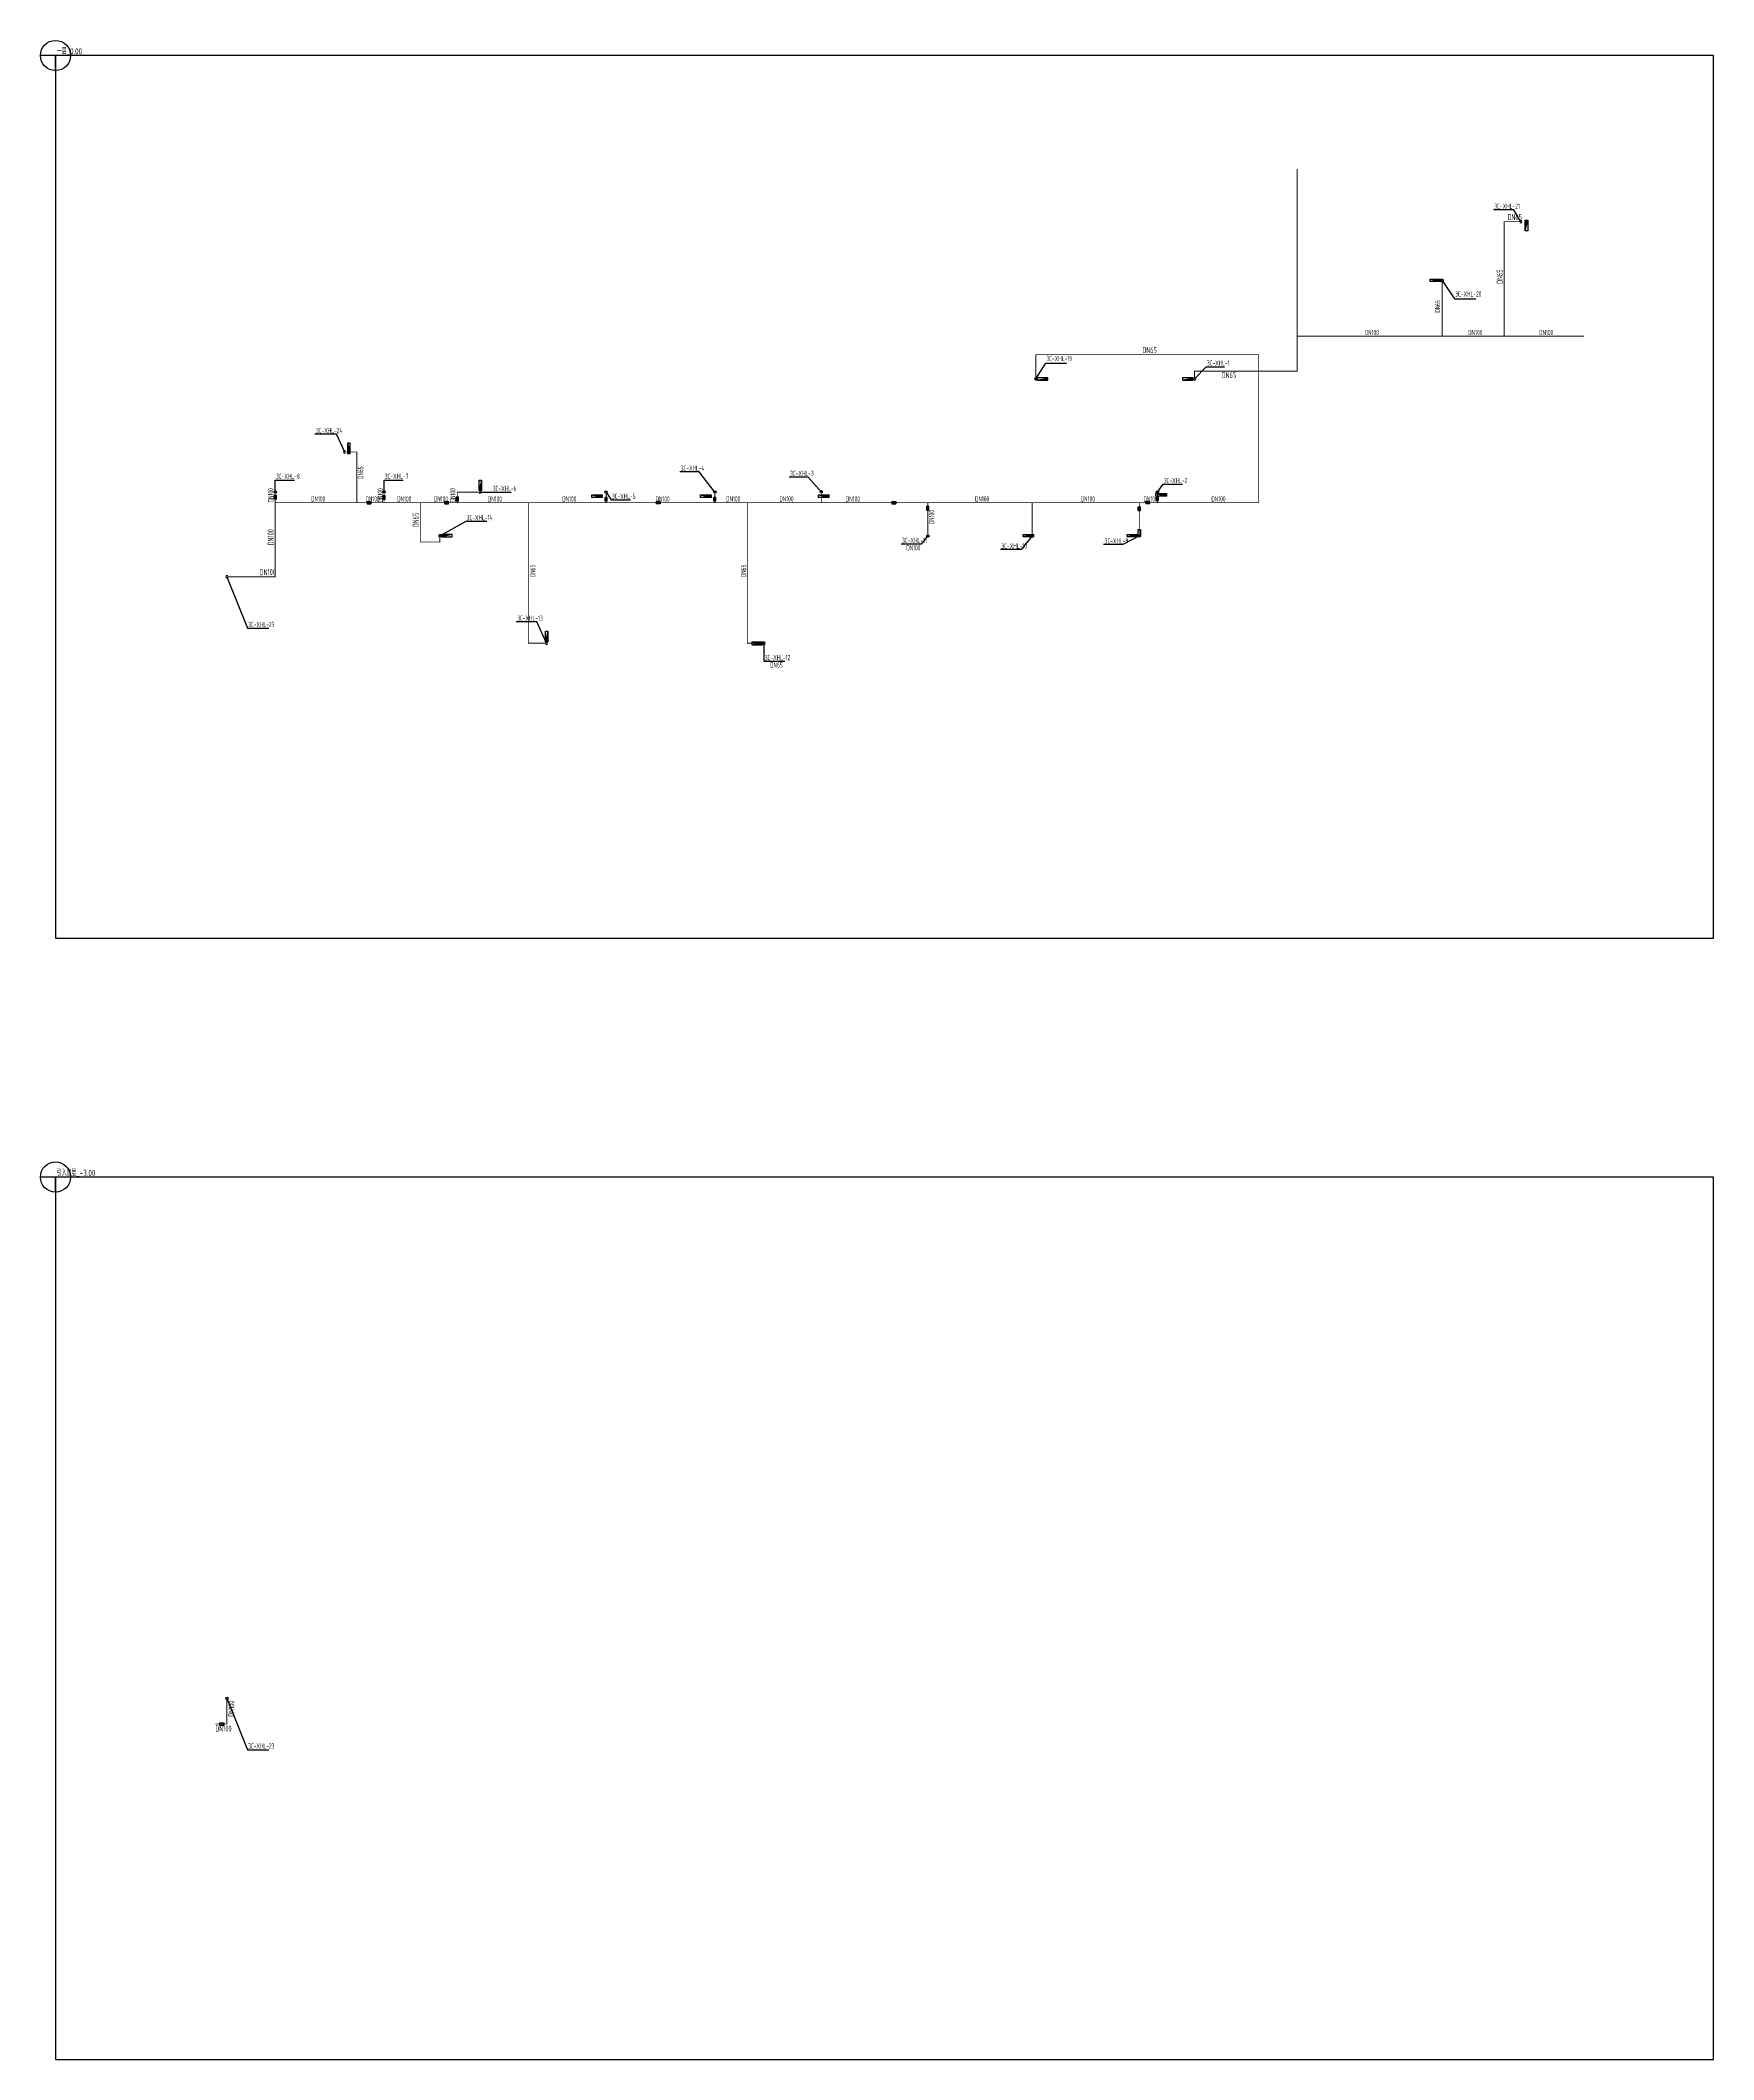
# Model space of a CAD drawing. Extents: x 18533 to 662708, y 11707 to 656991.
# Drawn here: x 551942 to 662708, y 83598 to 217252 of the extents above; entities that cross this region are included whole.
import ezdxf

# ---------------------------------------------------------------- set-up
doc = ezdxf.new("R2010")
doc.units = 0
doc.header["$LTSCALE"] = 1000
doc.layers.get('0').update_dxf_attribs({"linetype": 'CONTINUOUS'})
for name, color, linetype in [('DIM_消防', 3, 'CONTINUOUS'), ('EQUIP_消火栓', 7, 'CONTINUOUS'), ('PIPE-消防', 1, 'CONTINUOUS'), ('S-Xh_注释', 3, 'CONTINUOUS'), ('TEXT_消防', 7, 'CONTINUOUS'), ('VALVE_消防', 7, 'CONTINUOUS'), ('VPIPE-消防', 1, 'CONTINUOUS')]:
    doc.layers.add(name, color=color, linetype=linetype)
doc.styles.add('_TWT_PIPEDN', font='GBENOR', dxfattribs={"width": 0.7, "height": 3.5, "bigfont": 'GBCBIG'})
doc.styles.add('_TWT_SERIAL', font='GBENOR', dxfattribs={"width": 0.7, "height": 3.5, "bigfont": 'GBCBIG'})
doc.styles.get("Standard").update_dxf_attribs({"font": 'GBENOR', "bigfont": 'GBCBIG'})

# ---------------------------------------------------------------- blocks, each defined once
blk = doc.blocks.new('Floorbase')
for p, q in [((0, 0), (-1000, 0)), ((0, -1000), (0, 0))]:
    blk.add_line(p, q)
blk.add_circle((0, 0), 1000)
at = {"style": '_TWT_PIPEDN', "width": 0.8}
blk.add_attdef('Elevation', (92, 81), '', height=400, dxfattribs=at)
blk = doc.blocks.new('$TwtSys$00000434')
for p, q in [((-0.5, 0.5), (-0.5, -0.5)), ((-0.5, -0.5), (0.5, 0.5)), ((0.5, 0.5), (-0.5, 0.5)), ((0.5, -0.5), (0.5, 0.5)), ((-0.5, -0.5), (0.5, -0.5))]:
    blk.add_line(p, q)
blk.add_solid([(0.5, -0.5), (0.5, 0.5), (-0.5, -0.5)])
blk = doc.blocks.new('$VALVE$00000316')
for p, q in [((-125, 72), (125, -72)), ((-125, 72), (-125, -72)), ((-125, 72), (125, 72)), ((125, 72), (125, -72)), ((-125, -72), (125, -72))]:
    blk.add_line(p, q)
at = {"const_width": 21.1}
blk.add_lwpolyline([(-11, 0, 1), (11, 0, 1)], format="xyb", close=True, dxfattribs=at)
for p in [(-125, 0), (125, 0)]:
    blk.add_point(p)
at = {"color": 7, "flags": 9}
for tag in ['XSIZE', 'YSIZE']:
    blk.add_attdef(tag, (0, 0), '', height=0.5, dxfattribs=at)
blk = doc.blocks.new('$VALVE$00000539')
for p, q in [((-225, 75), (-225, -75)), ((-225, 75), (225, 75)), ((225, 75), (225, -75)), ((225, -75), (-225, -75))]:
    blk.add_line(p, q)

msp = doc.modelspace()

# ---------------------------------------------------------------- hatches: boundary and pattern name
at = {"layer": 'PIPE-消防'}
for points in [[(648842, 205252), (648812, 205252), (648812, 205282)], [(648842, 205252), (648842, 205282), (648812, 205282)], [(617842, 196452), (617842, 196482), (617812, 196482)], [(617842, 196452), (617812, 196452), (617812, 196482)], [(632592, 196452), (632592, 196482), (632622, 196482)], [(632592, 196452), (632622, 196452), (632622, 196482)], [(628342, 195352), (628312, 195352), (628312, 195382)], [(628342, 195352), (628342, 195382), (628312, 195382)], [(635142, 195352), (635142, 195322), (635172, 195322)], [(635142, 195352), (635172, 195352), (635172, 195322)], [(572892, 190002), (572892, 190027), (572917, 190027)], [(572892, 190002), (572917, 190002), (572917, 190027)], [(579542, 187352), (579512, 187352), (579512, 187382)], [(579542, 187352), (579542, 187382), (579512, 187382)], [(632592, 186652), (632622, 186652), (632622, 186622)], [(632592, 186652), (632592, 186622), (632622, 186622)], [(577092, 184052), (577092, 184022), (577062, 184022)], [(577092, 184052), (577062, 184052), (577062, 184022)], [(578392, 184052), (578392, 184022), (578422, 184022)], [(578392, 184052), (578422, 184052), (578422, 184022)], [(567492, 181752), (567522, 181752), (567522, 181722)], [(567492, 181752), (567492, 181722), (567522, 181722)], [(584242, 177352), (584242, 177322), (584212, 177322)], [(584242, 177352), (584212, 177352), (584212, 177322)], [(598742, 177352), (598712, 177352), (598712, 177322)], [(598742, 177352), (598742, 177322), (598712, 177322)], [(564292, 105814), (564292, 105784), (564322, 105784)], [(564292, 105814), (564322, 105814), (564322, 105784)]]:
    msp.add_hatch(color=256, dxfattribs=at).paths.add_polyline_path(points)

# ---------------------------------------------------------------- linework, layer by layer
at = {"layer": 'DIM_消防'}
for p, q in [((649492, 206031), (648128, 206031)), ((649942, 205252), (649492, 206031)), ((644742, 201353), (645558, 200153)), ((645558, 200153), (646963, 200153)), ((617842, 194852), (618492, 195881)), ((618492, 195881), (619871, 195881)), ((628342, 194852, -9000), (629109, 195646)), ((629109, 195646), (630336, 195646)), ((571543, 191180), (570119, 191180)), ((572092, 190002), (571543, 191180)), ((595553, 188691), (594268, 188691)), ((596592, 187352), (595553, 188691)), ((567492, 187352), (567492, 188152)), ((567492, 188152), (568758, 188152)), ((574692, 187352), (574692, 188152)), ((574692, 188152), (575958, 188152)), ((581042, 187352), (581842, 187352)), ((581842, 187352), (583118, 187352)), ((589392, 187352), (589723, 186830)), ((602776, 188345), (601502, 188345)), ((603642, 187352), (602776, 188345)), ((625892, 187352), (626262, 187875)), ((626262, 187875), (627540, 187875)), ((589723, 186830), (590997, 186830)), ((578392, 184452, 3000), (580120, 185420, 3000)), ((580120, 185420, 3000), (581505, 185420, 3000)), ((610692, 184452), (610253, 183912)), ((617592, 184452), (616860, 183546)), ((624692, 184452, 3000), (623605, 183883, 3000)), ((610253, 183912), (608928, 183912)), ((616860, 183546), (615495, 183546)), ((623605, 183883, 3000), (622325, 183883, 3000)), ((564292, 181752), (565646, 178345)), ((565646, 178345), (567058, 178345)), ((584811, 178763), (583438, 178763)), ((585442, 177352), (584811, 178763)), ((599842, 177352), (599842, 176152)), ((599842, 176152), (601219, 176152)), ((564292, 107514), (565646, 104108)), ((565646, 104108), (567058, 104108))]:
    msp.add_line(p, q, dxfattribs=at)
at = {"layer": 'PIPE-消防'}
for points, const_width in [([(635142, 208733), (635142, 197667)], 60), ([(648842, 205252), (648842, 197667)], 60), ([(648842, 205252), (649942, 205252)], 60), ([(644742, 201353), (644742, 197667)], 60), ([(632592, 196452), (617842, 196452)], 60), ([(617842, 196452), (617842, 194852)], 60), ([(632592, 196452), (632592, 195352)], 60), ([(635142, 197667), (644742, 197667)], 60), ([(635142, 197667), (635142, 195352)], 60), ([(644742, 197667), (648842, 197667)], 60), ([(648842, 197667), (654130, 197667)], 60), ([(628342, 194852), (628342, 195352)], 60), ([(632592, 195352), (628342, 195352)], 60), ([(632592, 186652), (632592, 195352)], 60), ([(635142, 195352), (632592, 195352)], 60), ([(572092, 190002), (572892, 190002)], 50), ([(572892, 190002), (572892, 186652)], 50), ([(567492, 187127), (567492, 187272)], 60), ([(574692, 187127), (574692, 187272)], 60), ([(579542, 187352), (579542, 187007)], 60), ([(579542, 187352), (581042, 187352)], 60), ([(589392, 187272), (589392, 186997)], 60), ([(596592, 187272), (596592, 186997)], 60), ([(603642, 187352), (603642, 186652)], 60), ([(625892, 187272), (625892, 187043)], 60), ([(567492, 186652), (567492, 186877)], 60), ([(567492, 181752), (567492, 186652)], 60), ([(572892, 186652), (567492, 186652)], 60), ([(573567, 186652), (572892, 186652)], 60), ([(574692, 186652), (573817, 186652)], 60), ([(574692, 186652), (574692, 186877)], 60), ([(577092, 186652), (574692, 186652)], 60), ([(577092, 186652), (578717, 186652)], 60), ([(577092, 184052), (577092, 186652)], 60), ([(578967, 186652), (579542, 186652)], 60), ([(579542, 186757), (579542, 186652)], 60), ([(579542, 186652), (584242, 186652)], 60), ([(584242, 186652), (584242, 177352)], 60), ([(584242, 186652), (589392, 186652)], 60), ([(589392, 186747), (589392, 186652)], 60), ([(589392, 186652), (592717, 186652)], 60), ([(592967, 186652), (596592, 186652)], 60), ([(596592, 186747), (596592, 186652)], 60), ([(596592, 186652), (598742, 186652)], 60), ([(598742, 186652), (598742, 177352)], 60), ([(598742, 186652), (603642, 186652)], 60), ([(603642, 186652), (608317, 186652)], 60), ([(608567, 186652), (610692, 186652)], 60), ([(610692, 186652), (617592, 186652)], 60), ([(610692, 186652), (610692, 186415)], 60), ([(610692, 186165), (610692, 184532)], 60), ([(617592, 186652), (617592, 184452)], 60), ([(617592, 186652), (624692, 186652)], 60), ([(624692, 186652), (624692, 186383)], 60), ([(624692, 186652), (625117, 186652)], 60), ([(624692, 186133), (624692, 184532)], 60), ([(625367, 186652), (625892, 186652)], 60), ([(625892, 186793), (625892, 186652)], 60), ([(625892, 186652), (632592, 186652)], 60), ([(578392, 184052), (578392, 184452)], 60), ([(578392, 184052), (577092, 184052)], 60), ([(564292, 181752), (567492, 181752)], 60), ([(584242, 177352), (585442, 177352)], 60), ([(598742, 177352), (599842, 177352)], 60), ([(564292, 107434), (564292, 105814)], 60), ([(563797, 105814), (563516, 105814)], 60), ([(564292, 105814), (564097, 105814)], 60)]:
    msp.add_lwpolyline(points, dxfattribs=dict(at, const_width=const_width))
at = {"layer": 'S-Xh_注释'}
for points in [[(552942, 157836), (662708, 157836), (662708, 216252), (552942, 216252)], [(552942, 83598), (662708, 83598), (662708, 142014), (552942, 142014)]]:
    msp.add_lwpolyline(points, close=True, dxfattribs=at)
at = {"layer": 'VPIPE-消防'}
for centre in [(567492, 187352), (574692, 187352), (589392, 187352), (596592, 187352), (625892, 187352), (610692, 184452), (624692, 184452), (624692, 184452), (564292, 107514)]:
    msp.add_circle(centre, 80, dxfattribs=at)
for centre, start, end in [((649942, 205252), 225, 135), ((644742, 201353), 315, 225), ((617842, 194852), 135, 45), ((628342, 194852), 135, 45), ((572092, 190002), 45, 315), ((581042, 187352), 225, 135), ((603642, 187352), 315, 225), ((578392, 184452), 315, 225), ((617592, 184452), 135, 45), ((564292, 181752), 45, 315), ((585442, 177352), 225, 135), ((599842, 177352), 225, 135)]:
    msp.add_arc(centre, 80, start, end, dxfattribs=at)

# ---------------------------------------------------------------- block references
at = {"layer": 'EQUIP_消火栓', "zscale": 700}
for p, xscale, yscale, rotation in [((650322, 205002), 700, -160, 90.00000000000027), ((618292, 194832), 700, 160, 3.30402895828876e-12), ((572362, 190252), 700, 160, 270), ((581062, 187802), 700, -160, 270), ((626142, 187172), 700, -160, 359.9999999999997), ((578842, 184472), 700, 160, 179.9999999999997), ((617342, 184472), 700, -160, 359.9999999999997), ((624242, 184472), 700, -160, 359.9999999999997), ((585462, 177802), 700, -160, 270.0000000000003), ((599392, 177332), -700, -160, 180.0000000000003)]:
    msp.add_blockref('$TwtSys$00000434', p, dxfattribs=dict(at, xscale=xscale, yscale=yscale, rotation=rotation))
at = {"layer": 'EQUIP_消火栓', "xscale": 700, "zscale": 700}
for p, yscale in [((644292, 201372), -160), ((627892, 194832), 160), ((588792, 187082), -160), ((595992, 187082), -160), ((603792, 187082), -160)]:
    msp.add_blockref('$TwtSys$00000434', p, dxfattribs=dict(at, yscale=yscale))
at = {"layer": 'S-Xh_注释', "color": 0}
for p, values in [((552942, 216252), {'Elevation': '一层_0.00'}), ((552942, 142014), {'Elevation': '引入管层_-3.00'})]:
    msp.add_blockref('Floorbase', p, dxfattribs=at).add_auto_attribs(values)
at = {"layer": 'VALVE_消防', "yscale": -1, "rotation": 89.99999999999761}
msp.add_blockref('$VALVE$00000316', (567492, 187002), dxfattribs=at)
at = {"layer": 'VALVE_消防', "rotation": 90}
msp.add_blockref('$VALVE$00000316', (574692, 187002), dxfattribs=at)
at = {"layer": 'VALVE_消防', "xscale": -1, "yscale": -1}
for name, p, rotation in [('$VALVE$00000316', (573692, 186652), 180), ('$VALVE$00000316', (610692, 186290), 270), ('$VALVE$00000316', (624692, 186258), 269.9999999999696), ('$VALVE$00000316', (625892, 186918), 270), ('$VALVE$00000539', (624692, 184652), 269.9999999999696)]:
    msp.add_blockref(name, p, dxfattribs=dict(at, rotation=rotation))
at = {"layer": 'VALVE_消防', "yscale": -1}
msp.add_blockref('$VALVE$00000316', (578842, 186652), dxfattribs=at)
at = {"layer": 'VALVE_消防', "xscale": -1, "rotation": 270}
for p in [(579542, 186882), (589392, 186872), (596592, 186872)]:
    msp.add_blockref('$VALVE$00000316', p, dxfattribs=at)
at = {"layer": 'VALVE_消防', "xscale": -1}
for p in [(592842, 186652), (625242, 186652)]:
    msp.add_blockref('$VALVE$00000316', p, dxfattribs=at)
at = {"layer": 'VALVE_消防'}
msp.add_blockref('$VALVE$00000316', (608442, 186652), dxfattribs=at)
at = {"layer": 'VALVE_消防', "xscale": -1.2, "yscale": -1.2, "zscale": 1.2, "rotation": 180}
msp.add_blockref('$VALVE$00000316', (563947, 105814), dxfattribs=at)

# ---------------------------------------------------------------- texts
at = {"layer": 'DIM_消防', "color": 7, "style": '_TWT_SERIAL', "width": 0.7}
for s, p in [('3C-XHL-21', (648198, 206101)), ('3C-XHL-20', (645606, 200293)), ('3C-XHL-19', (618541, 196021)), ('3C-XHL-1', (629163, 195716)), ('3C-XHL-24', (570189, 191250)), ('3C-XHL-8', (567545, 188222)), ('3C-XHL-7', (574745, 188222)), ('3C-XHL-4', (594338, 188761)), ('3C-XHL-3', (601572, 188415)), ('3C-XHL-6', (581895, 187422)), ('3C-XHL-5', (589776, 186900)), ('3C-XHL-2', (626314, 187945)), ('3C-XHL-14', (580169, 185490, 3000)), ('3C-XHL-11', (608988, 183982)), ('DN100', (609263, 183492)), ('3C-XHL-10', (615565, 183616)), ('3C-XHL-9', (622395, 183953, 3000)), ('3C-XHL-13', (583508, 178833)), ('3C-XHL-23', (565694, 178415)), ('3C-XHL-12', (599902, 176222)), ('DN65', (600251, 175732)), ('3C-XHL-23', (565694, 104178))]:
    msp.add_text(s, height=350, dxfattribs=at).set_placement(p)
at = {"layer": 'TEXT_消防', "style": '_TWT_PIPEDN', "width": 0.7}
for s, height, p in [('DN65', 400, (649072, 205352)), ('DN100', 350, (639615, 197742)), ('DN100', 350, (646465, 197742)), ('DN100', 350, (651159, 197742)), ('DN65', 400, (624897, 196552)), ('DN65', 400, (630147, 194894)), ('DN100', 350, (569865, 186727)), ('DN100', 350, (573465, 186727)), ('DN100', 350, (575565, 186727)), ('DN100', 350, (577990, 186727)), ('DN100', 350, (581565, 186727)), ('DN100', 350, (586490, 186727)), ('DN100', 350, (592665, 186727)), ('DN100', 350, (597340, 186727)), ('DN100', 350, (600865, 186727)), ('DN100', 350, (605264, 186727)), ('DN100', 350, (613815, 186727)), ('DN100', 350, (620815, 186727)), ('DN100', 350, (624965, 186727)), ('DN100', 350, (629462, 186727)), ('DN100', 400, (566461, 181852)), ('DN100', 400, (563531, 105314))]:
    msp.add_text(s, height=height, dxfattribs=at).set_placement(p)
for s, height, p in [('DN65', 400, (648742, 201139)), ('DN65', 350, (644606, 199230)), ('DN65', 350, (573317, 188225)), ('DN100', 350, (567367, 186675)), ('DN100', 350, (574617, 186675)), ('DN100', 350, (579417, 186675)), ('DN100', 350, (611117, 185225)), ('DN100', 400, (567392, 183828)), ('DN65', 400, (576992, 185032)), ('DN65', 350, (584717, 181722)), ('DN65', 350, (598667, 181722)), ('DN100', 400, (564792, 106291))]:
    msp.add_text(s, height=height, rotation=90, dxfattribs=at).set_placement(p)

doc.saveas('drawing.dxf')
